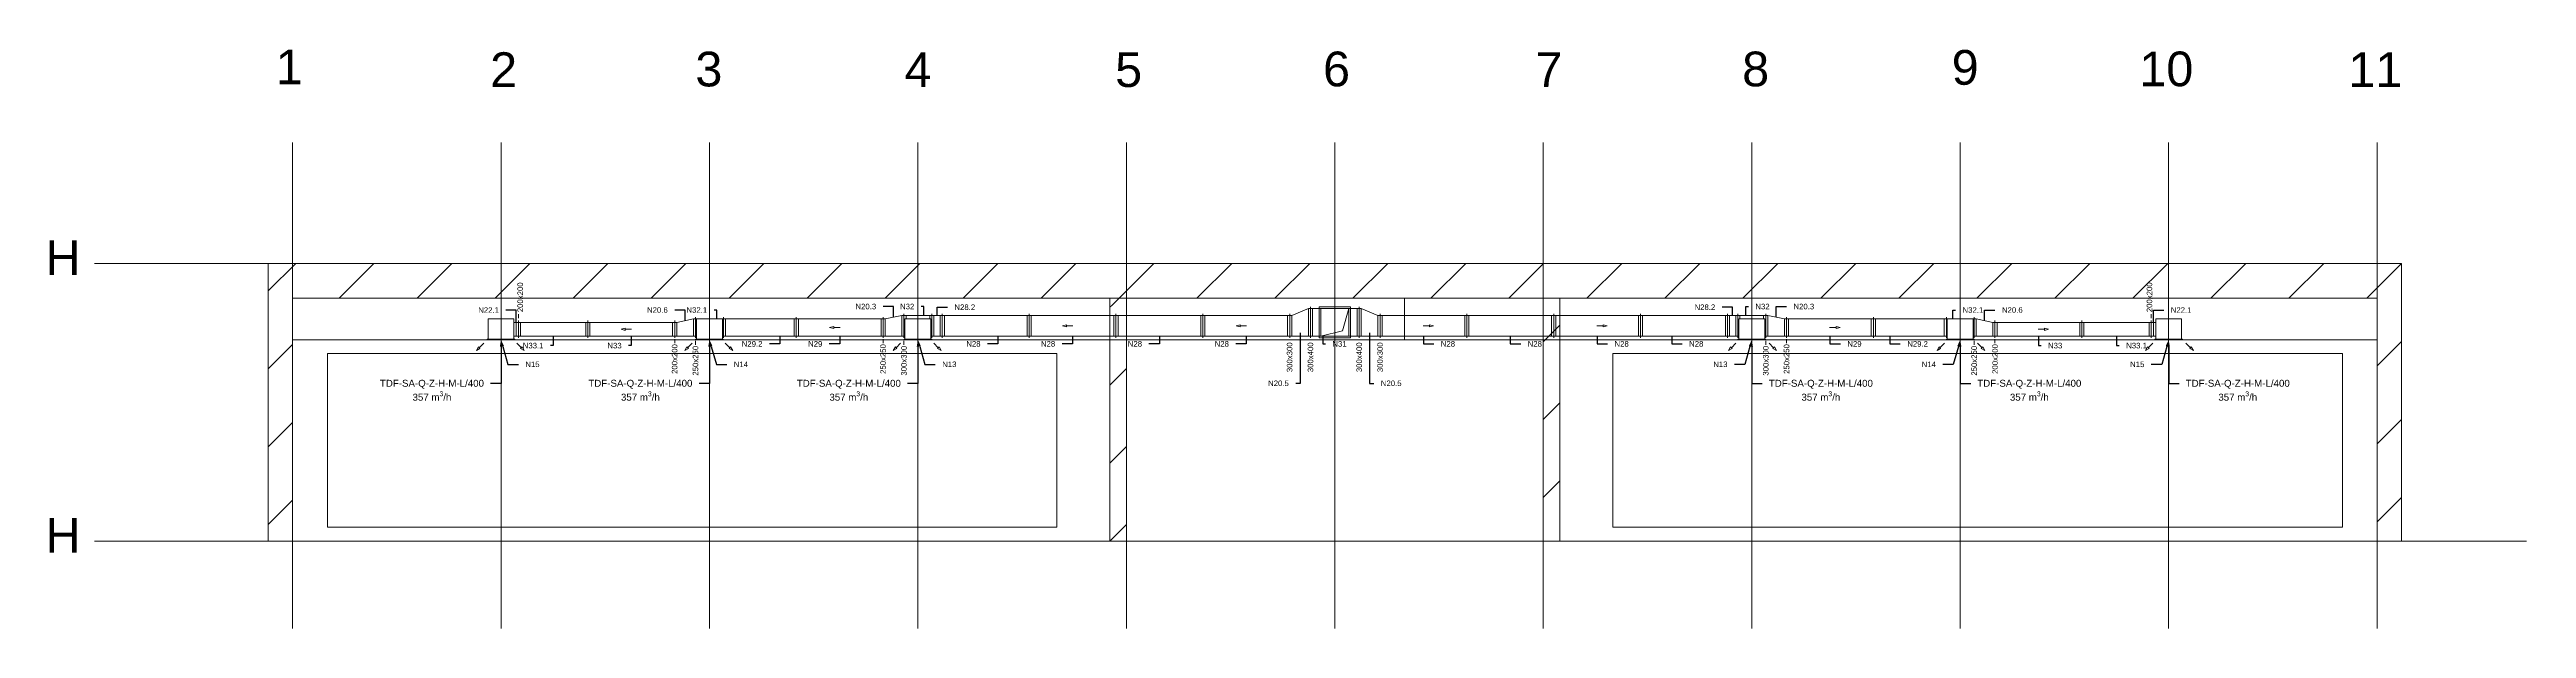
# Model space of a CAD drawing. Header units: millimetres. Extents: x 59762 to 60194, y -87842 to -87548.
# Drawn here: x 60062.18 to 60097.82, y -87686.3 to -87677.96 of the extents above; entities that cross this region are included whole.
import ezdxf
from ezdxf import colors
from ezdxf.entities.mleader import LeaderData, LeaderLine
from ezdxf.math import Vec2, Vec3

# ---------------------------------------------------------------- set-up
doc = ezdxf.new("R2010")
doc.units = ezdxf.units.MM
doc.linetypes.add('ACAD_ISO02W100', pattern=[15, 12, -3])
doc.linetypes.add('JIS_02_1.2', pattern=[2.5, 1.25, -1.25])
for name, color, linetype, lineweight in [('kanały', 7, 'Continuous', 20), ('nawi. strzałki', 150, 'Continuous', 20), ('Nawiew opis', 150, 'Continuous', 20), ('opisy', 7, 'Continuous', 13), ('wymiary', 7, 'Continuous', 13)]:
    doc.layers.add(name, color=color, linetype=linetype, lineweight=lineweight)
doc.layers.add('osie', color=7, linetype='JIS_02_1.2', lineweight=5, transparency=0.7)
doc.layers.add('podkład', color=7, linetype='Continuous', lineweight=13, transparency=0.7)
doc.styles.get("Standard").update_dxf_attribs({"font": 'arial.ttf', "height": 0.02})
doc.styles.add('styl1', font='arial.ttf', dxfattribs={"height": 0.08})
pattern_1 = [(45, (57057.739, -93655.8721), (-0.56126601, 0.56126601), [])]

# ---------------------------------------------------------------- blocks, each defined once
blk = doc.blocks.new('_None')

msp = doc.modelspace()

# ---------------------------------------------------------------- hatches: boundary and pattern name
at = {"layer": 'podkład'}
h = msp.add_hatch(dxfattribs=at)
h.set_pattern_fill('ANSI31', color=256, scale=0.25)
h.set_pattern_definition(pattern_1)
h.paths.add_polyline_path([(60065.673773, -87681.63965), (60065.673773, -87681.03965), (60065.323773, -87681.03965), (60065.323773, -87681.63965), (60065.323773, -87685.03965), (60065.673773, -87685.03965)])
h.paths.add_polyline_path([(60077.673773, -87681.63965), (60077.433773, -87681.63965), (60077.433773, -87685.03965), (60077.673773, -87685.03965)])
h.paths.add_polyline_path([(60083.913773, -87681.63965), (60083.673773, -87681.63965), (60083.673773, -87685.03965), (60083.913773, -87685.03965)])
h.paths.add_polyline_path([(60077.433773, -87681.03965), (60065.673773, -87681.03965), (60065.673773, -87681.53965), (60077.433773, -87681.53965)])
h.paths.add_polyline_path([(60077.673773, -87681.03965), (60077.433773, -87681.03965), (60077.433773, -87681.53965), (60077.673773, -87681.53965)])
h.paths.add_polyline_path([(60083.673773, -87681.03965), (60077.673773, -87681.03965), (60077.673773, -87681.53965), (60083.673773, -87681.53965)])
h.paths.add_polyline_path([(60095.673773, -87681.03965), (60083.913773, -87681.03965), (60083.913773, -87681.53965), (60095.673773, -87681.53965)])
h.paths.add_polyline_path([(60096.023773, -87681.63965), (60096.023773, -87681.03965), (60095.673773, -87681.03965), (60095.673773, -87681.63965), (60095.673773, -87685.03965), (60096.023773, -87685.03965)])
h = msp.add_hatch(dxfattribs=at)
h.set_pattern_fill('ANSI31', color=256, scale=0.25)
h.set_pattern_definition(pattern_1)
h.paths.add_polyline_path([(60077.433773, -87681.63965), (60077.673773, -87681.63965), (60077.673773, -87681.53965), (60077.433773, -87681.53965)])

# ---------------------------------------------------------------- linework, layer by layer
at = {"layer": 'kanały', "ltscale": 20}
for p, q in [((60080.293773, -87681.68965), (60080.053773, -87681.78965)), ((60080.293773, -87682.08965), (60080.293773, -87681.68965)), ((60080.293773, -87681.68965), (60080.323773, -87681.68965)), ((60080.323773, -87681.66465), (60080.323773, -87681.68965)), ((60080.323773, -87681.66465), (60080.323773, -87681.68965)), ((60080.323773, -87682.08965), (60080.323773, -87681.68965)), ((60080.323773, -87682.08965), (60080.323773, -87681.68965)), ((60080.353773, -87682.08965), (60080.353773, -87681.68965)), ((60080.473773, -87681.68965), (60080.873773, -87681.68965)), ((60080.873773, -87681.68965), (60080.473773, -87681.68965)), ((60080.993773, -87681.68965), (60080.993773, -87682.08965)), ((60081.023773, -87681.66465), (60081.023773, -87681.68965)), ((60081.023773, -87681.66465), (60081.023773, -87681.68965)), ((60081.023773, -87682.08965), (60081.023773, -87681.68965)), ((60081.023773, -87682.08965), (60081.023773, -87681.68965)), ((60081.053773, -87681.68965), (60081.023773, -87681.68965)), ((60081.053773, -87681.68965), (60081.293773, -87681.78965)), ((60081.053773, -87682.08965), (60081.053773, -87681.68965)), ((60071.472773, -87681.83965), (60071.472773, -87681.81465)), ((60071.472773, -87681.83965), (60071.472773, -87682.08965)), ((60071.872773, -87681.83965), (60071.872773, -87681.81465)), ((60071.872773, -87681.83965), (60071.872773, -87681.81465)), ((60072.922773, -87681.83965), (60071.872773, -87681.83965)), ((60071.872773, -87681.83965), (60071.872773, -87682.08965)), ((60071.872773, -87681.83965), (60071.872773, -87682.08965)), ((60071.902773, -87681.83965), (60071.902773, -87682.08965)), ((60072.892773, -87681.83965), (60072.892773, -87682.08965)), ((60072.922773, -87681.83965), (60072.922773, -87681.81465)), ((60072.922773, -87681.83965), (60072.922773, -87681.81465)), ((60074.172773, -87681.83965), (60072.922773, -87681.83965)), ((60072.922773, -87681.83965), (60072.922773, -87682.08965)), ((60072.922773, -87681.83965), (60072.922773, -87682.08965)), ((60072.952773, -87681.83965), (60072.952773, -87682.08965)), ((60074.142773, -87681.83965), (60074.142773, -87682.08965)), ((60074.172773, -87681.83965), (60074.172773, -87681.81465)), ((60074.172773, -87681.83965), (60074.172773, -87682.08965)), ((60074.472773, -87681.78965), (60074.472773, -87681.76465)), ((60074.872773, -87681.78965), (60074.472773, -87681.78965)), ((60074.472773, -87681.78965), (60074.472773, -87682.08965)), ((60074.502773, -87681.78965), (60074.502773, -87681.83665)), ((60074.842773, -87681.78965), (60074.842773, -87681.83665)), ((60074.872773, -87681.78965), (60074.872773, -87681.76465)), ((60074.872773, -87681.78965), (60074.872773, -87682.08965)), ((60075.023773, -87681.78965), (60075.023773, -87681.76465)), ((60076.273773, -87681.78965), (60075.023773, -87681.78965)), ((60075.023773, -87681.78965), (60075.023773, -87682.08965)), ((60075.053773, -87681.78965), (60075.053773, -87682.08965)), ((60076.243773, -87681.78965), (60076.243773, -87682.08965)), ((60076.273773, -87681.78965), (60076.273773, -87681.76465)), ((60076.273773, -87681.78965), (60076.273773, -87681.76465)), ((60077.523773, -87681.78965), (60076.273773, -87681.78965)), ((60076.273773, -87681.78965), (60076.273773, -87682.08965)), ((60076.273773, -87681.78965), (60076.273773, -87682.08965)), ((60076.303773, -87681.78965), (60076.303773, -87682.08965)), ((60077.493773, -87681.78965), (60077.493773, -87682.08965)), ((60077.523773, -87681.78965), (60077.523773, -87681.76465)), ((60077.523773, -87681.78965), (60077.523773, -87681.76465)), ((60078.773773, -87681.78965), (60077.523773, -87681.78965)), ((60077.523773, -87681.78965), (60077.523773, -87682.08965)), ((60077.523773, -87681.78965), (60077.523773, -87682.08965)), ((60077.553773, -87681.78965), (60077.553773, -87682.08965)), ((60078.743773, -87681.78965), (60078.743773, -87682.08965)), ((60078.773773, -87681.78965), (60078.773773, -87681.76465)), ((60078.773773, -87681.78965), (60078.773773, -87681.76465)), ((60080.023773, -87681.78965), (60078.773773, -87681.78965)), ((60078.773773, -87681.78965), (60078.773773, -87682.08965)), ((60078.773773, -87681.78965), (60078.773773, -87682.08965)), ((60078.803773, -87681.78965), (60078.803773, -87682.08965)), ((60079.993773, -87681.78965), (60079.993773, -87682.08965)), ((60080.023773, -87681.76465), (60080.023773, -87681.78965)), ((60080.023773, -87681.78965), (60080.023773, -87681.76465)), ((60080.023773, -87682.08965), (60080.023773, -87681.78965)), ((60080.053773, -87681.78965), (60080.023773, -87681.78965)), ((60080.023773, -87681.78965), (60080.023773, -87682.08965)), ((60080.053773, -87682.08965), (60080.053773, -87681.78965)), ((60081.293773, -87682.08965), (60081.293773, -87681.78965)), ((60081.293773, -87681.78965), (60081.323773, -87681.78965)), ((60081.323773, -87681.76465), (60081.323773, -87681.78965)), ((60081.323773, -87681.78965), (60081.323773, -87681.76465)), ((60081.323773, -87682.08965), (60081.323773, -87681.78965)), ((60081.323773, -87681.78965), (60082.573773, -87681.78965)), ((60081.323773, -87681.78965), (60081.323773, -87682.08965)), ((60081.353773, -87681.78965), (60081.353773, -87682.08965)), ((60082.543773, -87681.78965), (60082.543773, -87682.08965)), ((60082.573773, -87681.78965), (60082.573773, -87681.76465)), ((60082.573773, -87681.78965), (60082.573773, -87681.76465)), ((60082.573773, -87681.78965), (60082.573773, -87682.08965)), ((60082.573773, -87681.78965), (60083.823773, -87681.78965)), ((60082.573773, -87681.78965), (60082.573773, -87682.08965)), ((60082.603773, -87681.78965), (60082.603773, -87682.08965)), ((60083.793773, -87681.78965), (60083.793773, -87682.08965)), ((60083.823773, -87681.78965), (60083.823773, -87681.76465)), ((60083.823773, -87681.78965), (60083.823773, -87681.76465)), ((60083.823773, -87681.78965), (60083.823773, -87682.08965)), ((60083.823773, -87681.78965), (60085.073773, -87681.78965)), ((60083.823773, -87681.78965), (60083.823773, -87682.08965)), ((60083.853773, -87681.78965), (60083.853773, -87682.08965)), ((60085.043773, -87681.78965), (60085.043773, -87682.08965)), ((60085.073773, -87681.78965), (60085.073773, -87681.76465)), ((60085.073773, -87681.78965), (60085.073773, -87681.76465)), ((60085.073773, -87681.78965), (60085.073773, -87682.08965)), ((60085.073773, -87681.78965), (60086.323773, -87681.78965)), ((60085.073773, -87681.78965), (60085.073773, -87682.08965)), ((60085.103773, -87681.78965), (60085.103773, -87682.08965)), ((60086.293773, -87681.78965), (60086.293773, -87682.08965)), ((60086.323773, -87681.78965), (60086.323773, -87681.76465)), ((60086.323773, -87681.78965), (60086.323773, -87682.08965)), ((60086.474773, -87681.78965), (60086.474773, -87681.76465)), ((60086.474773, -87681.78965), (60086.874773, -87681.78965)), ((60086.474773, -87681.78965), (60086.474773, -87682.08965)), ((60086.504773, -87681.78965), (60086.504773, -87681.83665)), ((60086.844773, -87681.78965), (60086.844773, -87681.83665)), ((60086.874773, -87681.78965), (60086.874773, -87681.76465)), ((60086.874773, -87681.78965), (60086.874773, -87682.08965)), ((60087.174773, -87681.83965), (60087.174773, -87681.81465)), ((60087.174773, -87681.83965), (60088.424773, -87681.83965)), ((60087.174773, -87681.83965), (60087.174773, -87682.08965)), ((60087.204773, -87681.83965), (60087.204773, -87682.08965)), ((60088.394773, -87681.83965), (60088.394773, -87682.08965)), ((60088.424773, -87681.83965), (60088.424773, -87681.81465)), ((60088.424773, -87681.83965), (60088.424773, -87681.81465)), ((60088.424773, -87681.83965), (60088.424773, -87682.08965)), ((60088.424773, -87681.83965), (60089.474773, -87681.83965)), ((60088.424773, -87681.83965), (60088.424773, -87682.08965)), ((60088.454773, -87681.83965), (60088.454773, -87682.08965)), ((60089.444773, -87681.83965), (60089.444773, -87682.08965)), ((60089.474773, -87681.83965), (60089.474773, -87681.81465)), ((60089.474773, -87681.83965), (60089.474773, -87681.81465)), ((60089.474773, -87681.83965), (60089.474773, -87682.08965)), ((60089.474773, -87681.83965), (60089.474773, -87682.08965)), ((60089.874773, -87681.83965), (60089.874773, -87681.81465)), ((60089.874773, -87681.83965), (60089.874773, -87682.08965)), ((60071.486773, -87682.08965), (60071.472773, -87682.08965)), ((60071.472773, -87682.11465), (60071.472773, -87682.08965)), ((60071.872773, -87682.08965), (60071.858773, -87682.08965)), ((60071.872773, -87682.11465), (60071.872773, -87682.08965)), ((60072.922773, -87682.08965), (60071.872773, -87682.08965)), ((60071.872773, -87682.11465), (60071.872773, -87682.08965)), ((60072.922773, -87682.11465), (60072.922773, -87682.08965)), ((60074.172773, -87682.08965), (60072.922773, -87682.08965)), ((60072.922773, -87682.11465), (60072.922773, -87682.08965)), ((60074.172773, -87682.11465), (60074.172773, -87682.08965)), ((60074.486773, -87682.08965), (60074.472773, -87682.08965)), ((60074.472773, -87682.11465), (60074.472773, -87682.08965)), ((60074.872773, -87682.08965), (60074.858773, -87682.08965)), ((60074.872773, -87682.11465), (60074.872773, -87682.08965)), ((60075.023773, -87682.11465), (60075.023773, -87682.08965)), ((60076.273773, -87682.08965), (60075.023773, -87682.08965)), ((60076.273773, -87682.11465), (60076.273773, -87682.08965)), ((60077.523773, -87682.08965), (60076.273773, -87682.08965)), ((60076.273773, -87682.11465), (60076.273773, -87682.08965)), ((60077.523773, -87682.11465), (60077.523773, -87682.08965)), ((60078.773773, -87682.08965), (60077.523773, -87682.08965)), ((60077.523773, -87682.11465), (60077.523773, -87682.08965)), ((60078.773773, -87682.11465), (60078.773773, -87682.08965)), ((60080.023773, -87682.08965), (60078.773773, -87682.08965)), ((60078.773773, -87682.11465), (60078.773773, -87682.08965)), ((60080.023773, -87682.08965), (60080.023773, -87682.11465)), ((60080.053773, -87682.08965), (60080.023773, -87682.08965)), ((60080.023773, -87682.11465), (60080.023773, -87682.08965)), ((60080.293773, -87682.08965), (60080.053773, -87682.08965)), ((60080.293773, -87682.08965), (60080.323773, -87682.08965)), ((60080.323773, -87682.08965), (60080.323773, -87682.11465)), ((60080.323773, -87682.08965), (60080.323773, -87682.11465)), ((60080.473773, -87682.08965), (60080.875273, -87682.08965)), ((60081.023773, -87682.08965), (60081.023773, -87682.11465)), ((60081.023773, -87682.08965), (60081.023773, -87682.11465)), ((60081.053773, -87682.08965), (60081.023773, -87682.08965)), ((60081.053773, -87682.08965), (60081.293773, -87682.08965)), ((60081.293773, -87682.08965), (60081.323773, -87682.08965)), ((60081.323773, -87682.08965), (60081.323773, -87682.11465)), ((60081.323773, -87682.08965), (60082.573773, -87682.08965)), ((60081.323773, -87682.11465), (60081.323773, -87682.08965)), ((60082.573773, -87682.11465), (60082.573773, -87682.08965)), ((60082.573773, -87682.08965), (60083.823773, -87682.08965)), ((60082.573773, -87682.11465), (60082.573773, -87682.08965)), ((60083.823773, -87682.11465), (60083.823773, -87682.08965)), ((60083.823773, -87682.08965), (60085.073773, -87682.08965)), ((60083.823773, -87682.11465), (60083.823773, -87682.08965)), ((60085.073773, -87682.11465), (60085.073773, -87682.08965)), ((60085.073773, -87682.08965), (60086.323773, -87682.08965)), ((60085.073773, -87682.11465), (60085.073773, -87682.08965)), ((60086.323773, -87682.11465), (60086.323773, -87682.08965)), ((60086.474773, -87682.08965), (60086.488773, -87682.08965)), ((60086.474773, -87682.11465), (60086.474773, -87682.08965)), ((60086.860773, -87682.08965), (60086.874773, -87682.08965)), ((60086.874773, -87682.11465), (60086.874773, -87682.08965)), ((60087.174773, -87682.08965), (60088.424773, -87682.08965)), ((60087.174773, -87682.11465), (60087.174773, -87682.08965)), ((60088.424773, -87682.11465), (60088.424773, -87682.08965)), ((60088.424773, -87682.08965), (60089.474773, -87682.08965)), ((60088.424773, -87682.11465), (60088.424773, -87682.08965)), ((60089.474773, -87682.11465), (60089.474773, -87682.08965)), ((60089.474773, -87682.08965), (60089.488773, -87682.08965)), ((60089.474773, -87682.11465), (60089.474773, -87682.08965)), ((60089.860773, -87682.08965), (60089.874773, -87682.08965)), ((60089.874773, -87682.11465), (60089.874773, -87682.08965))]:
    msp.add_line(p, q, dxfattribs=at)
at = {"layer": 'kanały'}
for p, q in [((60080.353773, -87681.68965), (60080.323773, -87681.68965)), ((60080.353773, -87681.68965), (60080.993773, -87681.68965)), ((60080.448773, -87681.68965), (60080.448773, -87681.66465)), ((60080.448773, -87681.66465), (60080.898773, -87681.66465)), ((60080.783053, -87682.013844), (60080.873773, -87681.68965)), ((60080.898773, -87681.66465), (60080.898773, -87681.68965)), ((60080.993773, -87681.68965), (60081.023773, -87681.68965)), ((60068.858773, -87681.83665), (60068.486773, -87681.83665)), ((60068.486773, -87681.83665), (60068.486773, -87682.13165)), ((60068.858773, -87682.13165), (60068.858773, -87681.83665)), ((60068.892773, -87681.88965), (60068.858773, -87681.88965)), ((60071.472773, -87681.83965), (60071.486773, -87681.83965)), ((60071.858773, -87681.83665), (60071.486773, -87681.83665)), ((60071.486773, -87681.83665), (60071.486773, -87682.13165)), ((60071.858773, -87682.13165), (60071.858773, -87681.83665)), ((60071.872773, -87681.83965), (60071.858773, -87681.83965)), ((60074.858773, -87681.83665), (60074.486773, -87681.83665)), ((60074.486773, -87681.83665), (60074.486773, -87682.13165)), ((60074.858773, -87682.13165), (60074.858773, -87681.83665)), ((60080.473773, -87682.08965), (60080.783053, -87682.013844)), ((60086.488773, -87682.13165), (60086.488773, -87681.83665)), ((60086.488773, -87681.83665), (60086.860773, -87681.83665)), ((60086.860773, -87681.83665), (60086.860773, -87682.13165)), ((60089.474773, -87681.83965), (60089.488773, -87681.83965)), ((60089.488773, -87682.13165), (60089.488773, -87681.83665)), ((60089.488773, -87681.83665), (60089.860773, -87681.83665)), ((60089.860773, -87681.83665), (60089.860773, -87682.13165)), ((60089.874773, -87681.83965), (60089.860773, -87681.83965)), ((60092.454773, -87681.88965), (60092.488773, -87681.88965)), ((60092.488773, -87682.13165), (60092.488773, -87681.83665)), ((60092.488773, -87681.83665), (60092.860773, -87681.83665)), ((60092.860773, -87681.83665), (60092.860773, -87682.13165)), ((60068.473773, -87682.13965), (60068.473773, -87682.13165)), ((60068.473773, -87682.13165), (60068.871773, -87682.13165)), ((60068.871773, -87682.13965), (60068.473773, -87682.13965)), ((60068.486773, -87682.13165), (60068.858773, -87682.13165)), ((60068.892773, -87682.08965), (60068.858773, -87682.08965)), ((60068.871773, -87682.13165), (60068.871773, -87682.13965)), ((60071.473773, -87682.13965), (60071.473773, -87682.13165)), ((60071.473773, -87682.13165), (60071.871773, -87682.13165)), ((60071.871773, -87682.13965), (60071.473773, -87682.13965)), ((60071.486773, -87682.13165), (60071.858773, -87682.13165)), ((60071.871773, -87682.13165), (60071.871773, -87682.13965)), ((60074.473773, -87682.13965), (60074.473773, -87682.13165)), ((60074.473773, -87682.13165), (60074.871773, -87682.13165)), ((60074.871773, -87682.13965), (60074.473773, -87682.13965)), ((60074.486773, -87682.13165), (60074.858773, -87682.13165)), ((60074.871773, -87682.13165), (60074.871773, -87682.13965)), ((60080.353773, -87682.08965), (60080.323773, -87682.08965)), ((60080.353773, -87682.08965), (60080.993773, -87682.08965)), ((60080.448773, -87682.08965), (60080.448773, -87682.11465)), ((60080.898773, -87682.11465), (60080.448773, -87682.11465)), ((60080.473773, -87682.08965), (60080.875273, -87682.08965)), ((60080.898773, -87682.08965), (60080.898773, -87682.11465)), ((60080.993773, -87682.08965), (60081.023773, -87682.08965)), ((60086.873773, -87682.13165), (60086.475773, -87682.13165)), ((60086.475773, -87682.13165), (60086.475773, -87682.13965)), ((60086.475773, -87682.13965), (60086.873773, -87682.13965)), ((60086.860773, -87682.13165), (60086.488773, -87682.13165)), ((60086.873773, -87682.13965), (60086.873773, -87682.13165)), ((60089.873773, -87682.13165), (60089.475773, -87682.13165)), ((60089.475773, -87682.13165), (60089.475773, -87682.13965)), ((60089.475773, -87682.13965), (60089.873773, -87682.13965)), ((60089.860773, -87682.13165), (60089.488773, -87682.13165)), ((60089.873773, -87682.13965), (60089.873773, -87682.13165)), ((60092.454773, -87682.08965), (60092.488773, -87682.08965)), ((60092.873773, -87682.13165), (60092.475773, -87682.13165)), ((60092.475773, -87682.13165), (60092.475773, -87682.13965)), ((60092.475773, -87682.13965), (60092.873773, -87682.13965)), ((60092.860773, -87682.13165), (60092.488773, -87682.13165)), ((60092.873773, -87682.13965), (60092.873773, -87682.13165))]:
    msp.add_line(p, q, dxfattribs=at)
at = {"layer": 'kanały', "linetype": 'ACAD_ISO02W100', "ltscale": 0.09}
for p, q in [((60080.448773, -87681.68965), (60080.448773, -87682.08965)), ((60080.473773, -87681.68965), (60080.473773, -87682.08965)), ((60080.873773, -87681.68965), (60080.875273, -87682.08965)), ((60080.898773, -87681.68965), (60080.898773, -87682.08965))]:
    msp.add_line(p, q, dxfattribs=at)
at = {"layer": 'kanały', "color": 7, "ltscale": 20}
for p, q in [((60068.892773, -87682.08965), (60068.892773, -87681.88965)), ((60068.892773, -87681.88965), (60068.922773, -87681.88965)), ((60068.922773, -87681.88965), (60068.922773, -87681.86465)), ((60068.922773, -87681.88965), (60068.922773, -87681.86465)), ((60069.922773, -87681.88965), (60068.922773, -87681.88965)), ((60068.922773, -87681.88965), (60068.922773, -87682.08965)), ((60068.922773, -87681.88965), (60068.922773, -87682.08965)), ((60068.952773, -87681.88965), (60068.952773, -87682.08965)), ((60069.892773, -87681.88965), (60069.892773, -87682.08965)), ((60069.922773, -87681.88965), (60069.922773, -87681.86465)), ((60069.922773, -87681.88965), (60069.922773, -87681.86465)), ((60071.172773, -87681.88965), (60069.922773, -87681.88965)), ((60069.922773, -87681.88965), (60069.922773, -87682.08965)), ((60069.922773, -87681.88965), (60069.922773, -87682.08965)), ((60069.952773, -87681.88965), (60069.952773, -87682.08965)), ((60071.142773, -87681.88965), (60071.142773, -87682.08965)), ((60071.172773, -87681.88965), (60071.172773, -87681.86465)), ((60071.172773, -87681.88965), (60071.172773, -87681.86465)), ((60071.172773, -87681.88965), (60071.172773, -87682.08965)), ((60071.172773, -87681.88965), (60071.172773, -87682.08965)), ((60071.442773, -87681.83965), (60071.202773, -87681.88965)), ((60071.202773, -87681.88965), (60071.202773, -87682.08965)), ((60071.442773, -87682.08965), (60071.442773, -87681.83965)), ((60071.442773, -87681.83965), (60071.472773, -87681.83965)), ((60071.472773, -87681.81465), (60071.472773, -87681.83965)), ((60071.472773, -87682.08965), (60071.472773, -87681.83965)), ((60074.172773, -87681.83965), (60074.172773, -87681.81465)), ((60074.172773, -87681.83965), (60074.172773, -87682.08965)), ((60074.442773, -87681.78965), (60074.202773, -87681.83965)), ((60074.202773, -87681.83965), (60074.202773, -87682.08965)), ((60074.442773, -87682.08965), (60074.442773, -87681.78965)), ((60074.442773, -87681.78965), (60074.472773, -87681.78965)), ((60074.472773, -87681.76465), (60074.472773, -87681.78965)), ((60074.472773, -87682.08965), (60074.472773, -87681.78965)), ((60074.872773, -87681.78965), (60074.872773, -87681.76465)), ((60075.023773, -87681.78965), (60074.872773, -87681.78965)), ((60074.872773, -87681.78965), (60074.872773, -87682.08965)), ((60074.902773, -87681.78965), (60074.902773, -87682.08965)), ((60074.993773, -87681.78965), (60074.993773, -87682.08965)), ((60075.023773, -87681.78965), (60075.023773, -87681.76465)), ((60075.023773, -87681.78965), (60075.023773, -87682.08965)), ((60086.323773, -87681.78965), (60086.323773, -87681.76465)), ((60086.323773, -87681.78965), (60086.474773, -87681.78965)), ((60086.323773, -87681.78965), (60086.323773, -87682.08965)), ((60086.353773, -87681.78965), (60086.353773, -87682.08965)), ((60086.444773, -87681.78965), (60086.444773, -87682.08965)), ((60086.474773, -87681.78965), (60086.474773, -87681.76465)), ((60086.474773, -87681.78965), (60086.474773, -87682.08965)), ((60086.874773, -87681.76465), (60086.874773, -87681.78965)), ((60086.874773, -87682.08965), (60086.874773, -87681.78965)), ((60086.904773, -87681.78965), (60086.874773, -87681.78965)), ((60086.904773, -87682.08965), (60086.904773, -87681.78965)), ((60086.904773, -87681.78965), (60087.144773, -87681.83965)), ((60087.144773, -87681.83965), (60087.144773, -87682.08965)), ((60087.174773, -87681.83965), (60087.174773, -87681.81465)), ((60087.174773, -87681.83965), (60087.174773, -87682.08965)), ((60089.874773, -87681.81465), (60089.874773, -87681.83965)), ((60089.874773, -87682.08965), (60089.874773, -87681.83965)), ((60089.904773, -87681.83965), (60089.874773, -87681.83965)), ((60089.904773, -87682.08965), (60089.904773, -87681.83965)), ((60089.904773, -87681.83965), (60090.144773, -87681.88965)), ((60090.144773, -87681.88965), (60090.144773, -87682.08965)), ((60090.174773, -87681.88965), (60090.174773, -87681.86465)), ((60090.174773, -87681.88965), (60090.174773, -87681.86465)), ((60090.174773, -87681.88965), (60090.174773, -87682.08965)), ((60090.174773, -87681.88965), (60091.424773, -87681.88965)), ((60090.174773, -87681.88965), (60090.174773, -87682.08965)), ((60090.204773, -87681.88965), (60090.204773, -87682.08965)), ((60091.394773, -87681.88965), (60091.394773, -87682.08965)), ((60091.424773, -87681.88965), (60091.424773, -87681.86465)), ((60091.424773, -87681.88965), (60091.424773, -87681.86465)), ((60091.424773, -87681.88965), (60091.424773, -87682.08965)), ((60091.424773, -87681.88965), (60092.424773, -87681.88965)), ((60091.424773, -87681.88965), (60091.424773, -87682.08965)), ((60091.454773, -87681.88965), (60091.454773, -87682.08965)), ((60092.394773, -87681.88965), (60092.394773, -87682.08965)), ((60092.424773, -87681.88965), (60092.424773, -87681.86465)), ((60092.424773, -87681.88965), (60092.424773, -87681.86465)), ((60092.424773, -87681.88965), (60092.424773, -87682.08965)), ((60092.454773, -87681.88965), (60092.424773, -87681.88965)), ((60092.424773, -87681.88965), (60092.424773, -87682.08965)), ((60092.454773, -87682.08965), (60092.454773, -87681.88965)), ((60068.922773, -87682.08965), (60068.892773, -87682.08965)), ((60068.922773, -87682.11465), (60068.922773, -87682.08965)), ((60069.922773, -87682.08965), (60068.922773, -87682.08965)), ((60068.922773, -87682.11465), (60068.922773, -87682.08965)), ((60069.922773, -87682.11465), (60069.922773, -87682.08965)), ((60071.172773, -87682.08965), (60069.922773, -87682.08965)), ((60069.922773, -87682.11465), (60069.922773, -87682.08965)), ((60071.172773, -87682.11465), (60071.172773, -87682.08965)), ((60071.172773, -87682.11465), (60071.172773, -87682.08965)), ((60071.442773, -87682.08965), (60071.202773, -87682.08965)), ((60071.442773, -87682.08965), (60071.472773, -87682.08965)), ((60071.472773, -87682.08965), (60071.472773, -87682.11465)), ((60074.172773, -87682.11465), (60074.172773, -87682.08965)), ((60074.442773, -87682.08965), (60074.202773, -87682.08965)), ((60074.442773, -87682.08965), (60074.472773, -87682.08965)), ((60074.472773, -87682.08965), (60074.472773, -87682.11465)), ((60074.872773, -87682.11465), (60074.872773, -87682.08965)), ((60075.023773, -87682.08965), (60074.872773, -87682.08965)), ((60075.023773, -87682.11465), (60075.023773, -87682.08965)), ((60086.323773, -87682.08965), (60086.474773, -87682.08965)), ((60086.323773, -87682.11465), (60086.323773, -87682.08965)), ((60086.474773, -87682.11465), (60086.474773, -87682.08965)), ((60086.874773, -87682.08965), (60086.874773, -87682.11465)), ((60086.904773, -87682.08965), (60086.874773, -87682.08965)), ((60086.904773, -87682.08965), (60087.144773, -87682.08965)), ((60087.174773, -87682.11465), (60087.174773, -87682.08965)), ((60089.874773, -87682.08965), (60089.874773, -87682.11465)), ((60089.904773, -87682.08965), (60089.874773, -87682.08965)), ((60089.904773, -87682.08965), (60090.144773, -87682.08965)), ((60090.174773, -87682.11465), (60090.174773, -87682.08965)), ((60090.174773, -87682.08965), (60091.424773, -87682.08965)), ((60090.174773, -87682.11465), (60090.174773, -87682.08965)), ((60091.424773, -87682.11465), (60091.424773, -87682.08965)), ((60091.424773, -87682.08965), (60092.424773, -87682.08965)), ((60091.424773, -87682.11465), (60091.424773, -87682.08965)), ((60092.424773, -87682.11465), (60092.424773, -87682.08965)), ((60092.424773, -87682.08965), (60092.454773, -87682.08965)), ((60092.424773, -87682.11465), (60092.424773, -87682.08965))]:
    msp.add_line(p, q, dxfattribs=at)
at = {"layer": 'kanały', "color": 7}
for p, q in [((60071.202773, -87681.88965), (60071.172773, -87681.88965)), ((60074.202773, -87681.83965), (60074.172773, -87681.83965)), ((60087.144773, -87681.83965), (60087.174773, -87681.83965)), ((60090.144773, -87681.88965), (60090.174773, -87681.88965)), ((60071.202773, -87682.08965), (60071.172773, -87682.08965)), ((60074.202773, -87682.08965), (60074.172773, -87682.08965)), ((60087.144773, -87682.08965), (60087.174773, -87682.08965)), ((60090.144773, -87682.08965), (60090.174773, -87682.08965))]:
    msp.add_line(p, q, dxfattribs=at)
at = {"layer": 'nawi. strzałki', "color": 7, "ltscale": 20}
for p, q in [((60070.402773, -87681.98965), (60070.460728, -87681.97412)), ((60070.402773, -87681.98965), (60070.460728, -87682.005179)), ((60070.460728, -87681.97412), (60070.460728, -87682.005179)), ((60070.552773, -87681.98965), (60070.460728, -87681.98965)), ((60073.402773, -87681.96465), (60073.460728, -87681.94912)), ((60073.402773, -87681.96465), (60073.460728, -87681.980179)), ((60073.460728, -87681.94912), (60073.460728, -87681.980179)), ((60073.552773, -87681.96465), (60073.460728, -87681.96465)), ((60076.753773, -87681.93965), (60076.811728, -87681.92412)), ((60076.753773, -87681.93965), (60076.811728, -87681.955179)), ((60076.811728, -87681.92412), (60076.811728, -87681.955179)), ((60076.903773, -87681.93965), (60076.811728, -87681.93965)), ((60079.253773, -87681.93965), (60079.311728, -87681.92412)), ((60079.253773, -87681.93965), (60079.311728, -87681.955179)), ((60079.311728, -87681.92412), (60079.311728, -87681.955179)), ((60079.403773, -87681.93965), (60079.311728, -87681.93965)), ((60081.943773, -87681.93965), (60082.035817, -87681.93965)), ((60082.093773, -87681.93965), (60082.035817, -87681.92412)), ((60082.035817, -87681.92412), (60082.035817, -87681.955179)), ((60082.093773, -87681.93965), (60082.035817, -87681.955179)), ((60084.443773, -87681.93965), (60084.535817, -87681.93965)), ((60084.593773, -87681.93965), (60084.535817, -87681.92412)), ((60084.535817, -87681.92412), (60084.535817, -87681.955179)), ((60084.593773, -87681.93965), (60084.535817, -87681.955179)), ((60087.794773, -87681.96465), (60087.886817, -87681.96465)), ((60087.944773, -87681.96465), (60087.886817, -87681.94912)), ((60087.886817, -87681.94912), (60087.886817, -87681.980179)), ((60087.944773, -87681.96465), (60087.886817, -87681.980179)), ((60090.794773, -87681.98965), (60090.886817, -87681.98965)), ((60090.944773, -87681.98965), (60090.886817, -87681.97412)), ((60090.886817, -87681.97412), (60090.886817, -87682.005179)), ((60090.944773, -87681.98965), (60090.886817, -87682.005179)), ((60068.318209, -87682.295213), (60068.348209, -87682.243251)), ((60068.318209, -87682.295213), (60068.370171, -87682.265213)), ((60068.348209, -87682.243251), (60068.370171, -87682.265213)), ((60068.424275, -87682.189147), (60068.35919, -87682.254232)), ((60068.90127, -87682.189147), (60068.966356, -87682.254232)), ((60068.955375, -87682.265213), (60068.977336, -87682.243251)), ((60069.007336, -87682.295213), (60068.955375, -87682.265213)), ((60069.007336, -87682.295213), (60068.977336, -87682.243251)), ((60071.318209, -87682.295213), (60071.348209, -87682.243251)), ((60071.318209, -87682.295213), (60071.370171, -87682.265213)), ((60071.348209, -87682.243251), (60071.370171, -87682.265213)), ((60071.424275, -87682.189147), (60071.35919, -87682.254232)), ((60071.90127, -87682.189147), (60071.966356, -87682.254232)), ((60071.955375, -87682.265213), (60071.977336, -87682.243251)), ((60072.007336, -87682.295213), (60071.955375, -87682.265213)), ((60072.007336, -87682.295213), (60071.977336, -87682.243251)), ((60074.318209, -87682.295213), (60074.348209, -87682.243251)), ((60074.318209, -87682.295213), (60074.370171, -87682.265213)), ((60074.348209, -87682.243251), (60074.370171, -87682.265213)), ((60074.424275, -87682.189147), (60074.35919, -87682.254232)), ((60074.90127, -87682.189147), (60074.966356, -87682.254232)), ((60074.955375, -87682.265213), (60074.977336, -87682.243251)), ((60075.007336, -87682.295213), (60074.955375, -87682.265213)), ((60075.007336, -87682.295213), (60074.977336, -87682.243251)), ((60086.340209, -87682.295213), (60086.370209, -87682.243251)), ((60086.340209, -87682.295213), (60086.392171, -87682.265213)), ((60086.392171, -87682.265213), (60086.370209, -87682.243251)), ((60086.446275, -87682.189147), (60086.38119, -87682.254232)), ((60086.92327, -87682.189147), (60086.988356, -87682.254232)), ((60086.999336, -87682.243251), (60086.977375, -87682.265213)), ((60087.029336, -87682.295213), (60086.977375, -87682.265213)), ((60087.029336, -87682.295213), (60086.999336, -87682.243251)), ((60089.340209, -87682.295213), (60089.370209, -87682.243251)), ((60089.340209, -87682.295213), (60089.392171, -87682.265213)), ((60089.392171, -87682.265213), (60089.370209, -87682.243251)), ((60089.446275, -87682.189147), (60089.38119, -87682.254232)), ((60089.92327, -87682.189147), (60089.988356, -87682.254232)), ((60089.999336, -87682.243251), (60089.977375, -87682.265213)), ((60090.029336, -87682.295213), (60089.977375, -87682.265213)), ((60090.029336, -87682.295213), (60089.999336, -87682.243251)), ((60092.340209, -87682.295213), (60092.370209, -87682.243251)), ((60092.340209, -87682.295213), (60092.392171, -87682.265213)), ((60092.392171, -87682.265213), (60092.370209, -87682.243251)), ((60092.446275, -87682.189147), (60092.38119, -87682.254232)), ((60092.92327, -87682.189147), (60092.988356, -87682.254232)), ((60092.999336, -87682.243251), (60092.977375, -87682.265213)), ((60093.029336, -87682.295213), (60092.977375, -87682.265213)), ((60093.029336, -87682.295213), (60092.999336, -87682.243251))]:
    msp.add_line(p, q, dxfattribs=at)
at = {"layer": 'osie', "linetype": 'Continuous'}
for p, q in [((60065.673773, -87686.29965), (60065.673773, -87679.29965)), ((60068.673773, -87686.29965), (60068.673773, -87679.29965)), ((60071.673773, -87686.29965), (60071.673773, -87679.29965)), ((60074.673773, -87686.29965), (60074.673773, -87679.29965)), ((60077.673773, -87686.29965), (60077.673773, -87679.29965)), ((60080.673773, -87686.29965), (60080.673773, -87679.29965)), ((60083.673773, -87686.29965), (60083.673773, -87679.29965)), ((60086.673773, -87686.29965), (60086.673773, -87679.29965)), ((60089.673773, -87686.29965), (60089.673773, -87679.29965)), ((60092.673773, -87686.29965), (60092.673773, -87679.29965)), ((60095.673773, -87686.29965), (60095.673773, -87679.29965)), ((60062.823773, -87681.03965), (60096.023773, -87681.03965)), ((60062.823773, -87685.03965), (60097.823773, -87685.03965))]:
    msp.add_line(p, q, dxfattribs=at)
at = {"layer": 'podkład'}
for p, q in [((60065.323773, -87681.63965), (60065.323773, -87681.03965)), ((60065.323773, -87681.03965), (60065.673773, -87681.03965)), ((60065.673773, -87681.03965), (60095.673773, -87681.03965)), ((60095.673773, -87681.03965), (60096.023773, -87681.03965)), ((60096.023773, -87681.63965), (60096.023773, -87681.03965)), ((60065.323773, -87685.03965), (60065.323773, -87681.63965)), ((60065.673773, -87681.63965), (60065.673773, -87681.53965)), ((60065.673773, -87681.53965), (60095.673773, -87681.53965)), ((60065.673773, -87681.63965), (60065.673773, -87681.53965)), ((60065.673773, -87685.03965), (60065.673773, -87681.63965)), ((60077.433773, -87681.63965), (60077.433773, -87681.53965)), ((60077.433773, -87681.63965), (60077.433773, -87681.53965)), ((60077.433773, -87685.03965), (60077.433773, -87681.63965)), ((60077.673773, -87681.63965), (60077.673773, -87681.53965)), ((60077.673773, -87681.63965), (60077.673773, -87681.53965)), ((60077.673773, -87685.03965), (60077.673773, -87681.63965)), ((60083.673773, -87681.63965), (60083.673773, -87681.53965)), ((60083.673773, -87685.03965), (60083.673773, -87681.63965)), ((60083.913773, -87681.63965), (60083.913773, -87681.53965)), ((60083.913773, -87685.03965), (60083.913773, -87681.63965)), ((60095.673773, -87681.63965), (60095.673773, -87681.53965)), ((60095.673773, -87685.03965), (60095.673773, -87681.63965)), ((60096.023773, -87685.03965), (60096.023773, -87681.63965)), ((60065.673773, -87682.13965), (60095.673773, -87682.13965)), ((60074.442773, -87682.08965), (60074.139944, -87682.08965)), ((60086.904773, -87682.08965), (60087.207601, -87682.08965)), ((60065.323773, -87685.03965), (60065.673773, -87685.03965)), ((60065.673773, -87685.03965), (60095.673773, -87685.03965)), ((60095.673773, -87685.03965), (60096.023773, -87685.03965))]:
    msp.add_line(p, q, dxfattribs=at)
at = {"layer": 'podkład', "ltscale": 20}
msp.add_line((60081.673773, -87682.13965), (60081.673773, -87681.53965), dxfattribs=at)
at = {"layer": 'podkład'}
for points in [[(60066.173773, -87682.33965), (60076.673773, -87682.33965), (60076.673773, -87684.83965), (60066.173773, -87684.83965)], [(60095.173773, -87682.33965), (60084.673773, -87682.33965), (60084.673773, -87684.83965), (60095.173773, -87684.83965)]]:
    msp.add_lwpolyline(points, close=True, dxfattribs=at)
at = {"layer": 'wymiary', "color": 7}
for p, q in [((60068.922773, -87681.830621), (60068.922773, -87681.770265)), ((60092.424773, -87681.830621), (60092.424773, -87681.770265)), ((60071.172773, -87682.190677), (60071.172773, -87682.130321)), ((60071.472773, -87682.215677), (60071.472773, -87682.155321)), ((60074.172773, -87682.190677), (60074.172773, -87682.130321)), ((60074.472773, -87682.215677), (60074.472773, -87682.155321)), ((60086.874773, -87682.215677), (60086.874773, -87682.155321)), ((60087.174773, -87682.190677), (60087.174773, -87682.130321)), ((60089.874773, -87682.215677), (60089.874773, -87682.155321)), ((60090.174773, -87682.190677), (60090.174773, -87682.130321))]:
    msp.add_line(p, q, dxfattribs=at)

# ---------------------------------------------------------------- texts
at = {"layer": 'opisy', "char_height": 0.5, "attachment_point": 1}
for s, insert in [('1 ', (60065.432026, -87677.959089)), ('2 ', (60068.51669, -87677.999296)), ('3 ', (60071.470169, -87677.990596)), ('4 ', (60074.480912, -87677.999296)), ('5 ', (60077.511593, -87677.999296)), ('6 ', (60080.503902, -87677.989289)), ('7 ', (60083.559511, -87677.999296)), ('8 ', (60086.535922, -87677.989289)), ('9 ', (60089.551757, -87677.966296)), ('10 ', (60092.25221, -87677.98824)), ('11 ', (60095.261234, -87677.998364)), ('H ', (60062.117852, -87680.708728)), ('H ', (60062.117852, -87684.708728))]:
    msp.add_mtext_dynamic_manual_height_columns(s, width=0.9375, gutter_width=4.6875, heights=[0], dxfattribs=dict(at, insert=insert))
at = {"layer": 'wymiary', "color": 7, "ltscale": 20, "char_height": 0.08, "rotation": 90, "style": 'styl1'}
for s, insert, attachment_point in [('200x200', (60068.990072, -87681.743006), 7), ('200x200', (60092.357473, -87681.743006), 1), ('200x200', (60071.212486, -87682.631879), 7), ('250x250', (60071.512486, -87682.656879), 7), ('250x250', (60074.212486, -87682.631879), 7), ('300x300', (60074.512486, -87682.656879), 7), ('300x300', (60086.83506, -87682.656879), 1), ('250x250', (60087.13506, -87682.631879), 1), ('250x250', (60089.83506, -87682.656879), 1), ('200x200', (60090.13506, -87682.631879), 1)]:
    msp.add_mtext_dynamic_manual_height_columns(s, width=0.44264358, gutter_width=1, heights=[0], dxfattribs=dict(at, insert=insert, attachment_point=attachment_point))
at = {"layer": 'wymiary', "ltscale": 20, "char_height": 0.08, "rotation": 90, "style": 'styl1'}
for s, insert, attachment_point in [('300x300', (60080.063486, -87682.606879), 7), ('300x400', (60080.363486, -87682.606879), 7), ('300x400', (60080.98406, -87682.606879), 1), ('300x300', (60081.28406, -87682.606879), 1)]:
    msp.add_mtext_dynamic_manual_height_columns(s, width=0.44264358, gutter_width=1, heights=[0], dxfattribs=dict(at, insert=insert, attachment_point=attachment_point))

# ---------------------------------------------------------------- leaders
at = {"layer": 'Nawiew opis', "color": 7, "ltscale": 20}
ml = msp.add_multileader_mtext('Standard', dxfattribs=at)
ml.set_content('\\A1;TDF-SA-Q-Z-H-M-L/400\\P357 m{\\H0.7x;\\S3^ ;}/h', color=7, style='styl1')
ml.set_leader_properties()
ml.build(insert=Vec2(0, 0))
ml.multileader.update_dxf_attribs({"dogleg_length": 0.3, "arrow_head_size": 0.1})
ctx = ml.context
ctx.base_point, ctx.char_height, ctx.arrow_head_size, ctx.landing_gap_size, ctx.plane_origin = Vec3(60066.834847, -87682.768038), 0.1, 0.1, 0.1, Vec3(60068.612773, -87681.90165)
ctx.text_align_type = 1
notes = []
notes.append((ctx, [(0, (1, 1, 0), (60068.672773, -87682.768038), (-1, 0), 0.15, [(0, [(60068.672773, -87682.13965)], 0, [])])]))
ctx.mtext.insert, ctx.mtext.alignment, ctx.mtext.flow_direction = Vec3(60067.67881, -87682.717151), 2, 5
ml = msp.add_multileader_mtext('Standard', dxfattribs=at)
ml.set_content('\\A1;TDF-SA-Q-Z-H-M-L/400\\P357 m{\\H0.7x;\\S3^ ;}/h', color=7, style='styl1')
ml.set_leader_properties()
ml.build(insert=Vec2(0, 0))
ml.multileader.update_dxf_attribs({"dogleg_length": 0.3, "arrow_head_size": 0.1})
ctx = ml.context
ctx.base_point, ctx.char_height, ctx.arrow_head_size, ctx.landing_gap_size, ctx.plane_origin = Vec3(60069.834847, -87682.768038), 0.1, 0.1, 0.1, Vec3(60071.612773, -87681.90165)
ctx.text_align_type = 1
notes.append((ctx, [(0, (1, 1, 0), (60071.672773, -87682.768038), (-1, 0), 0.15, [(0, [(60071.672773, -87682.13965)], 0, [])])]))
ctx.mtext.insert, ctx.mtext.alignment, ctx.mtext.flow_direction = Vec3(60070.67881, -87682.717151), 2, 5
ml = msp.add_multileader_mtext('Standard', dxfattribs=at)
ml.set_content('\\A1;TDF-SA-Q-Z-H-M-L/400\\P357 m{\\H0.7x;\\S3^ ;}/h', color=7, style='styl1')
ml.set_leader_properties()
ml.build(insert=Vec2(0, 0))
ml.multileader.update_dxf_attribs({"dogleg_length": 0.3, "arrow_head_size": 0.1})
ctx = ml.context
ctx.base_point, ctx.char_height, ctx.arrow_head_size, ctx.landing_gap_size, ctx.plane_origin = Vec3(60072.834847, -87682.768038), 0.1, 0.1, 0.1, Vec3(60074.612773, -87681.90165)
ctx.text_align_type = 1
notes.append((ctx, [(0, (1, 1, 0), (60074.672773, -87682.768038), (-1, 0), 0.15, [(0, [(60074.672773, -87682.13965)], 0, [])])]))
ctx.mtext.insert, ctx.mtext.alignment, ctx.mtext.flow_direction = Vec3(60073.67881, -87682.717151), 2, 5
ml = msp.add_multileader_mtext('Standard', dxfattribs=at)
ml.set_content('\\A1;TDF-SA-Q-Z-H-M-L/400\\P357 m{\\H0.7x;\\S3^ ;}/h', color=7, style='styl1')
ml.set_leader_properties()
ml.build(insert=Vec2(0, 0))
ml.multileader.update_dxf_attribs({"dogleg_length": 0.3, "arrow_head_size": 0.1})
ctx = ml.context
ctx.base_point, ctx.char_height, ctx.arrow_head_size, ctx.landing_gap_size, ctx.plane_origin = Vec3(60086.824773, -87682.768038), 0.1, 0.1, 0.1, Vec3(60086.734773, -87681.90165)
ctx.text_align_type = 1
notes.append((ctx, [(0, (1, 1, 0), (60086.674773, -87682.768038), (1, 0), 0.15, [(0, [(60086.674773, -87682.13965)], 0, [])])]))
ctx.mtext.insert, ctx.mtext.alignment, ctx.mtext.flow_direction = Vec3(60087.668736, -87682.717151), 2, 5
ml = msp.add_multileader_mtext('Standard', dxfattribs=at)
ml.set_content('\\A1;TDF-SA-Q-Z-H-M-L/400\\P357 m{\\H0.7x;\\S3^ ;}/h', color=7, style='styl1')
ml.set_leader_properties()
ml.build(insert=Vec2(0, 0))
ml.multileader.update_dxf_attribs({"dogleg_length": 0.3, "arrow_head_size": 0.1})
ctx = ml.context
ctx.base_point, ctx.char_height, ctx.arrow_head_size, ctx.landing_gap_size, ctx.plane_origin = Vec3(60089.824773, -87682.768038), 0.1, 0.1, 0.1, Vec3(60089.734773, -87681.90165)
ctx.text_align_type = 1
notes.append((ctx, [(0, (1, 1, 0), (60089.674773, -87682.768038), (1, 0), 0.15, [(0, [(60089.674773, -87682.13965)], 0, [])])]))
ctx.mtext.insert, ctx.mtext.alignment, ctx.mtext.flow_direction = Vec3(60090.668736, -87682.717151), 2, 5
ml = msp.add_multileader_mtext('Standard', dxfattribs=at)
ml.set_content('\\A1;TDF-SA-Q-Z-H-M-L/400\\P357 m{\\H0.7x;\\S3^ ;}/h', color=7, style='styl1')
ml.set_leader_properties()
ml.build(insert=Vec2(0, 0))
ml.multileader.update_dxf_attribs({"dogleg_length": 0.3, "arrow_head_size": 0.1})
ctx = ml.context
ctx.base_point, ctx.char_height, ctx.arrow_head_size, ctx.landing_gap_size, ctx.plane_origin = Vec3(60092.824773, -87682.768038), 0.1, 0.1, 0.1, Vec3(60092.734773, -87681.90165)
ctx.text_align_type = 1
notes.append((ctx, [(0, (1, 1, 0), (60092.674773, -87682.768038), (1, 0), 0.15, [(0, [(60092.674773, -87682.13965)], 0, [])])]))
ctx.mtext.insert, ctx.mtext.alignment, ctx.mtext.flow_direction = Vec3(60093.668736, -87682.717151), 2, 5
at = {"layer": 'wymiary'}
ml = msp.add_multileader_mtext('Standard', dxfattribs=at)
ml.set_content('N22.1', color=256, style='styl1')
ml.set_leader_properties()
ml.set_arrow_properties(name='NONE')
ml.build(insert=Vec2(0, 0))
ml.multileader.update_dxf_attribs({"dogleg_length": 0.15, "arrow_head_size": 0.1})
ctx = ml.context
ctx.base_point, ctx.char_height, ctx.arrow_head_size, ctx.landing_gap_size, ctx.plane_origin = Vec3(60068.273578, -87681.712239), 0.08, 0.1, 0.1, Vec3(60068.770921, -87682.55614)
ctx.text_align_type = 2
notes.append((ctx, [(1, (1, 1, 0), (60068.892773, -87681.712239), (-1, 0), 0.15, [(0, [(60068.892773, -87681.88965)], 0, [])])]))
ctx.mtext.insert, ctx.mtext.width, ctx.mtext.alignment, ctx.mtext.flow_direction = Vec3(60068.642773, -87681.672239), 0.51353508, 3, 5
ml = msp.add_multileader_mtext('Standard', dxfattribs=at)
ml.set_content('N20.6', color=256, style='styl1')
ml.set_leader_properties()
ml.set_arrow_properties(name='NONE')
ml.build(insert=Vec2(0, 0))
ml.multileader.update_dxf_attribs({"dogleg_length": 0.15, "arrow_head_size": 0.1})
ctx = ml.context
ctx.base_point, ctx.char_height, ctx.arrow_head_size, ctx.landing_gap_size, ctx.plane_origin = Vec3(60070.688189, -87681.712239), 0.08, 0.1, 0.1, Vec3(60071.427195, -87682.424915)
ctx.text_align_type = 2
notes.append((ctx, [(1, (1, 1, 0), (60071.322773, -87681.712239), (-1, 0), 0.15, [(0, [(60071.322773, -87681.86465)], 0, [])])]))
ctx.mtext.insert, ctx.mtext.width, ctx.mtext.alignment, ctx.mtext.flow_direction = Vec3(60071.072773, -87681.671556), 0.51353508, 3, 5
ml = msp.add_multileader_mtext('Standard', dxfattribs=at)
ml.set_content('N32.1', color=256, style='styl1')
ml.set_leader_properties()
ml.set_arrow_properties(name='NONE')
ml.build(insert=Vec2(0, 0))
ml.multileader.update_dxf_attribs({"dogleg_length": 0.15, "arrow_head_size": 0.1})
ctx = ml.context
ctx.base_point, ctx.char_height, ctx.arrow_head_size, ctx.landing_gap_size, ctx.plane_origin = Vec3(60071.270939, -87681.712239), 0.08, 0.1, 0.1, Vec3(60072.030059, -87682.412415)
ctx.text_align_type = 2
notes.append((ctx, [(1, (1, 1, 0), (60071.778359, -87681.712239), (-1, 0), 0.038225, [(0, [(60071.778359, -87681.83965)], 0, [])])]))
ctx.mtext.insert, ctx.mtext.width, ctx.mtext.alignment, ctx.mtext.flow_direction = Vec3(60071.640134, -87681.671529), 0.51353508, 3, 5
ml = msp.add_multileader_mtext('Standard', dxfattribs=at)
ml.set_content('N20.3', color=256, style='styl1')
ml.set_leader_properties()
ml.set_arrow_properties(name='NONE')
ml.build(insert=Vec2(0, 0))
ml.multileader.update_dxf_attribs({"dogleg_length": 0.15, "arrow_head_size": 0.1})
ctx = ml.context
ctx.base_point, ctx.char_height, ctx.arrow_head_size, ctx.landing_gap_size, ctx.plane_origin = Vec3(60073.688134, -87681.662239), 0.08, 0.1, 0.1, Vec3(60074.427195, -87682.374915)
ctx.text_align_type = 2
notes.append((ctx, [(1, (1, 1, 0), (60074.322773, -87681.662239), (-1, 0), 0.15, [(0, [(60074.322773, -87681.81465)], 0, [])])]))
ctx.mtext.insert, ctx.mtext.width, ctx.mtext.alignment, ctx.mtext.flow_direction = Vec3(60074.072773, -87681.621529), 0.51353508, 3, 5
ml = msp.add_multileader_mtext('Standard', dxfattribs=at)
ml.set_content('N32', color=256, style='styl1')
ml.set_leader_properties()
ml.set_arrow_properties(name='NONE')
ml.build(insert=Vec2(0, 0))
ml.multileader.update_dxf_attribs({"dogleg_length": 0.15, "arrow_head_size": 0.1})
ctx = ml.context
ctx.base_point, ctx.char_height, ctx.arrow_head_size, ctx.landing_gap_size, ctx.plane_origin = Vec3(60074.330397, -87681.662239), 0.08, 0.1, 0.1, Vec3(60075.010936, -87682.362415)
ctx.text_align_type = 2
notes.append((ctx, [(1, (1, 1, 0), (60074.759236, -87681.662239), (-1, 0), 0.038225, [(0, [(60074.759236, -87681.78965)], 0, [])])]))
ctx.mtext.insert, ctx.mtext.width, ctx.mtext.alignment, ctx.mtext.flow_direction = Vec3(60074.621011, -87681.621529), 0.51353508, 3, 5
ml = msp.add_multileader_mtext('Standard', dxfattribs=at)
ml.set_content('N28.2', color=256, style='styl1')
ml.set_leader_properties()
ml.set_arrow_properties(name='NONE')
ml.build(insert=Vec2(0, 0))
ml.multileader.update_dxf_attribs({"dogleg_length": 0.15, "arrow_head_size": 0.1})
ctx = ml.context
ctx.base_point, ctx.char_height, ctx.arrow_head_size, ctx.landing_gap_size, ctx.plane_origin = Vec3(60075.098773, -87681.671993), 0.08, 0.1, 0.1, Vec3(60075.053195, -87682.362415)
notes.append((ctx, [(0, (1, 1, 0), (60074.948773, -87681.671993), (1, 0), 0.15, [(0, [(60074.948773, -87681.78965)], 0, [])])]))
ctx.mtext.insert, ctx.mtext.width, ctx.mtext.flow_direction = Vec3(60075.198773, -87681.631311), 0.51353508, 5
ml = msp.add_multileader_mtext('Standard', dxfattribs=at)
ml.set_content('N28.2', color=256, style='styl1')
ml.set_leader_properties()
ml.set_arrow_properties(name='NONE')
ml.build(insert=Vec2(0, 0))
ml.multileader.update_dxf_attribs({"dogleg_length": 0.15, "arrow_head_size": 0.1})
ctx = ml.context
ctx.base_point, ctx.char_height, ctx.arrow_head_size, ctx.landing_gap_size, ctx.plane_origin = Vec3(60085.764953, -87681.671993), 0.08, 0.1, 0.1, Vec3(60086.29435, -87682.362415)
ctx.text_align_type = 2
notes.append((ctx, [(0, (1, 1, 0), (60086.398773, -87681.671993), (-1, 0), 0.15, [(0, [(60086.398773, -87681.78965)], 0, [])])]))
ctx.mtext.insert, ctx.mtext.width, ctx.mtext.alignment, ctx.mtext.flow_direction = Vec3(60086.148773, -87681.631311), 0.51353508, 3, 5
ml = msp.add_multileader_mtext('Standard', dxfattribs=at)
ml.set_content('N32', color=256, style='styl1')
ml.set_leader_properties()
ml.set_arrow_properties(name='NONE')
ml.build(insert=Vec2(0, 0))
ml.multileader.update_dxf_attribs({"dogleg_length": 0.15, "arrow_head_size": 0.1})
ctx = ml.context
ctx.base_point, ctx.char_height, ctx.arrow_head_size, ctx.landing_gap_size, ctx.plane_origin = Vec3(60086.626535, -87681.662239), 0.08, 0.1, 0.1, Vec3(60086.33661, -87682.362415)
notes.append((ctx, [(1, (1, 1, 0), (60086.58831, -87681.662239), (1, 0), 0.038225, [(0, [(60086.58831, -87681.78965)], 0, [])])]))
ctx.mtext.insert, ctx.mtext.width, ctx.mtext.flow_direction = Vec3(60086.726535, -87681.621529), 0.51353508, 5
ml = msp.add_multileader_mtext('Standard', dxfattribs=at)
ml.set_content('N20.3', color=256, style='styl1')
ml.set_leader_properties()
ml.set_arrow_properties(name='NONE')
ml.build(insert=Vec2(0, 0))
ml.multileader.update_dxf_attribs({"dogleg_length": 0.15, "arrow_head_size": 0.1})
ctx = ml.context
ctx.base_point, ctx.char_height, ctx.arrow_head_size, ctx.landing_gap_size, ctx.plane_origin = Vec3(60087.174773, -87681.662239), 0.08, 0.1, 0.1, Vec3(60086.92035, -87682.374915)
notes.append((ctx, [(1, (1, 1, 0), (60087.024773, -87681.662239), (1, 0), 0.15, [(0, [(60087.024773, -87681.81465)], 0, [])])]))
ctx.mtext.insert, ctx.mtext.width, ctx.mtext.flow_direction = Vec3(60087.274773, -87681.621529), 0.51353508, 5
ml = msp.add_multileader_mtext('Standard', dxfattribs=at)
ml.set_content('N32.1', color=256, style='styl1')
ml.set_leader_properties()
ml.set_arrow_properties(name='NONE')
ml.build(insert=Vec2(0, 0))
ml.multileader.update_dxf_attribs({"dogleg_length": 0.15, "arrow_head_size": 0.1})
ctx = ml.context
ctx.base_point, ctx.char_height, ctx.arrow_head_size, ctx.landing_gap_size, ctx.plane_origin = Vec3(60089.607412, -87681.712239), 0.08, 0.1, 0.1, Vec3(60089.317487, -87682.412415)
notes.append((ctx, [(1, (1, 1, 0), (60089.569187, -87681.712239), (1, 0), 0.038225, [(0, [(60089.569187, -87681.83965)], 0, [])])]))
ctx.mtext.insert, ctx.mtext.width, ctx.mtext.flow_direction = Vec3(60089.707412, -87681.671529), 0.51353508, 5
ml = msp.add_multileader_mtext('Standard', dxfattribs=at)
ml.set_content('N20.6', color=256, style='styl1')
ml.set_leader_properties()
ml.set_arrow_properties(name='NONE')
ml.build(insert=Vec2(0, 0))
ml.multileader.update_dxf_attribs({"dogleg_length": 0.15, "arrow_head_size": 0.1})
ctx = ml.context
ctx.base_point, ctx.char_height, ctx.arrow_head_size, ctx.landing_gap_size, ctx.plane_origin = Vec3(60090.174773, -87681.712239), 0.08, 0.1, 0.1, Vec3(60089.92035, -87682.424915)
notes.append((ctx, [(1, (1, 1, 0), (60090.024773, -87681.712239), (1, 0), 0.15, [(0, [(60090.024773, -87681.86465)], 0, [])])]))
ctx.mtext.insert, ctx.mtext.width, ctx.mtext.flow_direction = Vec3(60090.274773, -87681.671556), 0.51353508, 5
ml = msp.add_multileader_mtext('Standard', dxfattribs=at)
ml.set_content('N22.1', color=256, style='styl1')
ml.set_leader_properties()
ml.set_arrow_properties(name='NONE')
ml.build(insert=Vec2(0, 0))
ml.multileader.update_dxf_attribs({"dogleg_length": 0.15, "arrow_head_size": 0.1})
ctx = ml.context
ctx.base_point, ctx.char_height, ctx.arrow_head_size, ctx.landing_gap_size, ctx.plane_origin = Vec3(60092.604773, -87681.712239), 0.08, 0.1, 0.1, Vec3(60092.576624, -87682.55614)
notes.append((ctx, [(1, (1, 1, 0), (60092.454773, -87681.712239), (1, 0), 0.15, [(0, [(60092.454773, -87681.88965)], 0, [])])]))
ctx.mtext.insert, ctx.mtext.width, ctx.mtext.flow_direction = Vec3(60092.704773, -87681.672239), 0.51353508, 5
ml = msp.add_multileader_mtext('Standard', dxfattribs=at)
ml.set_content('N20.5', color=256, style='styl1')
ml.set_leader_properties()
ml.set_arrow_properties(name='NONE')
ml.build(insert=Vec2(0, 0))
ml.multileader.update_dxf_attribs({"dogleg_length": 0.15, "arrow_head_size": 0.1})
ctx = ml.context
ctx.base_point, ctx.char_height, ctx.arrow_head_size, ctx.landing_gap_size, ctx.plane_origin = Vec3(60079.626418, -87682.768038), 0.08, 0.1, 0.1, Vec3(60080.425473, -87682.612415)
ctx.text_align_type = 2
notes.append((ctx, [(1, (1, 1, 0), (60080.173773, -87682.768038), (-1, 0), 0.062116, [(0, [(60080.173773, -87682.03965)], 0, [])])]))
ctx.mtext.insert, ctx.mtext.width, ctx.mtext.alignment, ctx.mtext.flow_direction = Vec3(60080.011657, -87682.727356), 0.51353508, 3, 5
ml = msp.add_multileader_mtext('Standard', dxfattribs=at)
ml.set_content('N20.5', color=256, style='styl1')
ml.set_leader_properties()
ml.set_arrow_properties(name='NONE')
ml.build(insert=Vec2(0, 0))
ml.multileader.update_dxf_attribs({"dogleg_length": 0.15, "arrow_head_size": 0.1})
ctx = ml.context
ctx.base_point, ctx.char_height, ctx.arrow_head_size, ctx.landing_gap_size, ctx.plane_origin = Vec3(60081.235889, -87682.768038), 0.08, 0.1, 0.1, Vec3(60080.922073, -87682.612415)
notes.append((ctx, [(1, (1, 1, 0), (60081.173773, -87682.768038), (1, 0), 0.062116, [(0, [(60081.173773, -87682.03965)], 0, [])])]))
ctx.mtext.insert, ctx.mtext.width, ctx.mtext.flow_direction = Vec3(60081.335889, -87682.727356), 0.51353508, 5
ml = msp.add_multileader_mtext('Standard', dxfattribs=at)
ml.set_content('N15', color=256, style='styl1')
ml.set_leader_properties()
ml.build(insert=Vec2(0, 0))
ml.multileader.update_dxf_attribs({"dogleg_length": 0.15, "arrow_head_size": 0.1})
ctx = ml.context
ctx.base_point, ctx.char_height, ctx.arrow_head_size, ctx.landing_gap_size, ctx.plane_origin = Vec3(60068.922773, -87682.494634), 0.08, 0.1, 0.1, Vec3(60068.38235, -87682.556915)
notes.append((ctx, [(1, (1, 1, 0), (60068.772773, -87682.494634), (1, 0), 0.15, [(0, [(60068.672773, -87682.13965)], 0, [])])]))
ctx.mtext.insert, ctx.mtext.width, ctx.mtext.flow_direction = Vec3(60069.022773, -87682.453952), 0.51353508, 5
ml = msp.add_multileader_mtext('Standard', dxfattribs=at)
ml.set_content('N33.1', color=256, style='styl1')
ml.set_leader_properties()
ml.set_arrow_properties(name='NONE')
ml.build(insert=Vec2(0, 0))
ml.multileader.update_dxf_attribs({"dogleg_length": 0.15, "arrow_head_size": 0.1})
ctx = ml.context
ctx.base_point, ctx.char_height, ctx.arrow_head_size, ctx.landing_gap_size, ctx.plane_origin = Vec3(60068.915353, -87682.225092), 0.08, 0.1, 0.1, Vec3(60069.674473, -87682.662415)
ctx.text_align_type = 2
notes.append((ctx, [(1, (1, 1, 0), (60069.422773, -87682.225092), (-1, 0), 0.038225, [(0, [(60069.422773, -87682.08965)], 0, [])])]))
ctx.mtext.insert, ctx.mtext.width, ctx.mtext.alignment, ctx.mtext.flow_direction = Vec3(60069.284548, -87682.184383), 0.51353508, 3, 5
ml = msp.add_multileader_mtext('Standard', dxfattribs=at)
ml.set_content('N33', color=256, style='styl1')
ml.set_leader_properties()
ml.set_arrow_properties(name='NONE')
ml.build(insert=Vec2(0, 0))
ml.multileader.update_dxf_attribs({"dogleg_length": 0.15, "arrow_head_size": 0.1})
ctx = ml.context
ctx.base_point, ctx.char_height, ctx.arrow_head_size, ctx.landing_gap_size, ctx.plane_origin = Vec3(60070.118116, -87682.225092), 0.08, 0.1, 0.1, Vec3(60070.799473, -87682.662415)
ctx.text_align_type = 2
notes.append((ctx, [(1, (1, 1, 0), (60070.547773, -87682.225092), (-1, 0), 0.038225, [(0, [(60070.547773, -87682.08965)], 0, [])])]))
ctx.mtext.insert, ctx.mtext.width, ctx.mtext.alignment, ctx.mtext.flow_direction = Vec3(60070.409548, -87682.184383), 0.51353508, 3, 5
ml = msp.add_multileader_mtext('Standard', dxfattribs=at)
ml.set_content('N14', color=256, style='styl1')
ml.set_leader_properties()
ml.build(insert=Vec2(0, 0))
ml.multileader.update_dxf_attribs({"dogleg_length": 0.15, "arrow_head_size": 0.1})
ctx = ml.context
ctx.base_point, ctx.char_height, ctx.arrow_head_size, ctx.landing_gap_size, ctx.plane_origin = Vec3(60071.922773, -87682.494634), 0.08, 0.1, 0.1, Vec3(60071.36935, -87682.523415)
notes.append((ctx, [(1, (1, 1, 0), (60071.772773, -87682.494634), (1, 0), 0.15, [(0, [(60071.672773, -87682.13965)], 0, [])])]))
ctx.mtext.insert, ctx.mtext.width, ctx.mtext.flow_direction = Vec3(60072.022773, -87682.454634), 0.51353508, 5
ml = msp.add_multileader_mtext('Standard', dxfattribs=at)
ml.set_content('N29.2', color=256, style='styl1')
ml.set_leader_properties()
ml.set_arrow_properties(name='NONE')
ml.build(insert=Vec2(0, 0))
ml.multileader.update_dxf_attribs({"dogleg_length": 0.15, "arrow_head_size": 0.1})
ctx = ml.context
ctx.base_point, ctx.char_height, ctx.arrow_head_size, ctx.landing_gap_size, ctx.plane_origin = Vec3(60072.051907, -87682.200092), 0.08, 0.1, 0.1, Vec3(60072.790149, -87682.662415)
ctx.text_align_type = 2
notes.append((ctx, [(1, (1, 1, 0), (60072.685727, -87682.200092), (-1, 0), 0.15, [(0, [(60072.685727, -87682.08965)], 0, [])])]))
ctx.mtext.insert, ctx.mtext.width, ctx.mtext.alignment, ctx.mtext.flow_direction = Vec3(60072.435727, -87682.15941), 0.51353508, 3, 5
ml = msp.add_multileader_mtext('Standard', dxfattribs=at)
ml.set_content('N29', color=256, style='styl1')
ml.set_leader_properties()
ml.set_arrow_properties(name='NONE')
ml.build(insert=Vec2(0, 0))
ml.multileader.update_dxf_attribs({"dogleg_length": 0.15, "arrow_head_size": 0.1})
ctx = ml.context
ctx.base_point, ctx.char_height, ctx.arrow_head_size, ctx.landing_gap_size, ctx.plane_origin = Vec3(60073.006177, -87682.200092), 0.08, 0.1, 0.1, Vec3(60073.652195, -87682.662415)
ctx.text_align_type = 2
notes.append((ctx, [(1, (1, 1, 0), (60073.547773, -87682.200092), (-1, 0), 0.15, [(0, [(60073.547773, -87682.08965)], 0, [])])]))
ctx.mtext.insert, ctx.mtext.width, ctx.mtext.alignment, ctx.mtext.flow_direction = Vec3(60073.297773, -87682.15941), 0.51353508, 3, 5
ml = msp.add_multileader_mtext('Standard', dxfattribs=at)
ml.set_content('N13', color=256, style='styl1')
ml.set_leader_properties()
ml.build(insert=Vec2(0, 0))
ml.multileader.update_dxf_attribs({"dogleg_length": 0.15, "arrow_head_size": 0.1})
ctx = ml.context
ctx.base_point, ctx.char_height, ctx.arrow_head_size, ctx.landing_gap_size, ctx.plane_origin = Vec3(60074.922773, -87682.494634), 0.08, 0.1, 0.1, Vec3(60074.36935, -87682.523415)
notes.append((ctx, [(1, (1, 1, 0), (60074.772773, -87682.494634), (1, 0), 0.15, [(0, [(60074.672773, -87682.13965)], 0, [])])]))
ctx.mtext.insert, ctx.mtext.width, ctx.mtext.flow_direction = Vec3(60075.022773, -87682.453924), 0.51353508, 5
ml = msp.add_multileader_mtext('Standard', dxfattribs=at)
ml.set_content('N28', color=256, style='styl1')
ml.set_leader_properties()
ml.set_arrow_properties(name='NONE')
ml.build(insert=Vec2(0, 0))
ml.multileader.update_dxf_attribs({"dogleg_length": 0.15, "arrow_head_size": 0.1})
ctx = ml.context
ctx.base_point, ctx.char_height, ctx.arrow_head_size, ctx.landing_gap_size, ctx.plane_origin = Vec3(60075.283099, -87682.200092), 0.08, 0.1, 0.1, Vec3(60075.929118, -87682.662415)
ctx.text_align_type = 2
notes.append((ctx, [(1, (1, 1, 0), (60075.824695, -87682.200092), (-1, 0), 0.15, [(0, [(60075.824695, -87682.08965)], 0, [])])]))
ctx.mtext.insert, ctx.mtext.width, ctx.mtext.alignment, ctx.mtext.flow_direction = Vec3(60075.574695, -87682.15941), 0.51353508, 3, 5
ml = msp.add_multileader_mtext('Standard', dxfattribs=at)
ml.set_content('N28', color=256, style='styl1')
ml.set_leader_properties()
ml.set_arrow_properties(name='NONE')
ml.build(insert=Vec2(0, 0))
ml.multileader.update_dxf_attribs({"dogleg_length": 0.15, "arrow_head_size": 0.1})
ctx = ml.context
ctx.base_point, ctx.char_height, ctx.arrow_head_size, ctx.landing_gap_size, ctx.plane_origin = Vec3(60076.357177, -87682.200092), 0.08, 0.1, 0.1, Vec3(60077.003195, -87682.662415)
ctx.text_align_type = 2
notes.append((ctx, [(1, (1, 1, 0), (60076.898773, -87682.200092), (-1, 0), 0.15, [(0, [(60076.898773, -87682.08965)], 0, [])])]))
ctx.mtext.insert, ctx.mtext.width, ctx.mtext.alignment, ctx.mtext.flow_direction = Vec3(60076.648773, -87682.15941), 0.51353508, 3, 5
ml = msp.add_multileader_mtext('Standard', dxfattribs=at)
ml.set_content('N28', color=256, style='styl1')
ml.set_leader_properties()
ml.set_arrow_properties(name='NONE')
ml.build(insert=Vec2(0, 0))
ml.multileader.update_dxf_attribs({"dogleg_length": 0.15, "arrow_head_size": 0.1})
ctx = ml.context
ctx.base_point, ctx.char_height, ctx.arrow_head_size, ctx.landing_gap_size, ctx.plane_origin = Vec3(60077.607177, -87682.200092), 0.08, 0.1, 0.1, Vec3(60078.253195, -87682.662415)
ctx.text_align_type = 2
notes.append((ctx, [(1, (1, 1, 0), (60078.148773, -87682.200092), (-1, 0), 0.15, [(0, [(60078.148773, -87682.08965)], 0, [])])]))
ctx.mtext.insert, ctx.mtext.width, ctx.mtext.alignment, ctx.mtext.flow_direction = Vec3(60077.898773, -87682.15941), 0.51353508, 3, 5
ml = msp.add_multileader_mtext('Standard', dxfattribs=at)
ml.set_content('N28', color=256, style='styl1')
ml.set_leader_properties()
ml.set_arrow_properties(name='NONE')
ml.build(insert=Vec2(0, 0))
ml.multileader.update_dxf_attribs({"dogleg_length": 0.15, "arrow_head_size": 0.1})
ctx = ml.context
ctx.base_point, ctx.char_height, ctx.arrow_head_size, ctx.landing_gap_size, ctx.plane_origin = Vec3(60078.857177, -87682.200092), 0.08, 0.1, 0.1, Vec3(60079.503195, -87682.662415)
ctx.text_align_type = 2
notes.append((ctx, [(1, (1, 1, 0), (60079.398773, -87682.200092), (-1, 0), 0.15, [(0, [(60079.398773, -87682.08965)], 0, [])])]))
ctx.mtext.insert, ctx.mtext.width, ctx.mtext.alignment, ctx.mtext.flow_direction = Vec3(60079.148773, -87682.15941), 0.51353508, 3, 5
ml = msp.add_multileader_mtext('Standard', dxfattribs=at)
ml.set_content('N31', color=256, style='styl1')
ml.set_leader_properties()
ml.set_arrow_properties(name='NONE')
ml.build(insert=Vec2(0, 0))
ml.multileader.update_dxf_attribs({"dogleg_length": 0.15, "arrow_head_size": 0.1})
ctx = ml.context
ctx.base_point, ctx.char_height, ctx.arrow_head_size, ctx.landing_gap_size, ctx.plane_origin = Vec3(60080.537541, -87682.200161), 0.08, 0.1, 0.1, Vec3(60080.247616, -87682.662415)
notes.append((ctx, [(1, (1, 1, 0), (60080.499316, -87682.200161), (1, 0), 0.038225, [(0, [(60080.499316, -87682.08965)], 0, [])])]))
ctx.mtext.insert, ctx.mtext.width, ctx.mtext.flow_direction = Vec3(60080.637541, -87682.159451), 0.51353508, 5
ml = msp.add_multileader_mtext('Standard', dxfattribs=at)
ml.set_content('N28', color=256, style='styl1')
ml.set_leader_properties()
ml.set_arrow_properties(name='NONE')
ml.build(insert=Vec2(0, 0))
ml.multileader.update_dxf_attribs({"dogleg_length": 0.15, "arrow_head_size": 0.1})
ctx = ml.context
ctx.base_point, ctx.char_height, ctx.arrow_head_size, ctx.landing_gap_size, ctx.plane_origin = Vec3(60082.098773, -87682.200092), 0.08, 0.1, 0.1, Vec3(60081.84435, -87682.662415)
notes.append((ctx, [(1, (1, 1, 0), (60081.948773, -87682.200092), (1, 0), 0.15, [(0, [(60081.948773, -87682.08965)], 0, [])])]))
ctx.mtext.insert, ctx.mtext.width, ctx.mtext.flow_direction = Vec3(60082.198773, -87682.15941), 0.51353508, 5
ml = msp.add_multileader_mtext('Standard', dxfattribs=at)
ml.set_content('N28', color=256, style='styl1')
ml.set_leader_properties()
ml.set_arrow_properties(name='NONE')
ml.build(insert=Vec2(0, 0))
ml.multileader.update_dxf_attribs({"dogleg_length": 0.15, "arrow_head_size": 0.1})
ctx = ml.context
ctx.base_point, ctx.char_height, ctx.arrow_head_size, ctx.landing_gap_size, ctx.plane_origin = Vec3(60083.348773, -87682.200092), 0.08, 0.1, 0.1, Vec3(60083.09435, -87682.662415)
notes.append((ctx, [(1, (1, 1, 0), (60083.198773, -87682.200092), (1, 0), 0.15, [(0, [(60083.198773, -87682.08965)], 0, [])])]))
ctx.mtext.insert, ctx.mtext.width, ctx.mtext.flow_direction = Vec3(60083.448773, -87682.15941), 0.51353508, 5
ml = msp.add_multileader_mtext('Standard', dxfattribs=at)
ml.set_content('N28', color=256, style='styl1')
ml.set_leader_properties()
ml.set_arrow_properties(name='NONE')
ml.build(insert=Vec2(0, 0))
ml.multileader.update_dxf_attribs({"dogleg_length": 0.15, "arrow_head_size": 0.1})
ctx = ml.context
ctx.base_point, ctx.char_height, ctx.arrow_head_size, ctx.landing_gap_size, ctx.plane_origin = Vec3(60084.598773, -87682.200092), 0.08, 0.1, 0.1, Vec3(60084.34435, -87682.662415)
notes.append((ctx, [(1, (1, 1, 0), (60084.448773, -87682.200092), (1, 0), 0.15, [(0, [(60084.448773, -87682.08965)], 0, [])])]))
ctx.mtext.insert, ctx.mtext.width, ctx.mtext.flow_direction = Vec3(60084.698773, -87682.15941), 0.51353508, 5
ml = msp.add_multileader_mtext('Standard', dxfattribs=at)
ml.set_content('N28', color=256, style='styl1')
ml.set_leader_properties()
ml.set_arrow_properties(name='NONE')
ml.build(insert=Vec2(0, 0))
ml.multileader.update_dxf_attribs({"dogleg_length": 0.15, "arrow_head_size": 0.1})
ctx = ml.context
ctx.base_point, ctx.char_height, ctx.arrow_head_size, ctx.landing_gap_size, ctx.plane_origin = Vec3(60085.67285, -87682.200092), 0.08, 0.1, 0.1, Vec3(60085.418428, -87682.662415)
notes.append((ctx, [(1, (1, 1, 0), (60085.52285, -87682.200092), (1, 0), 0.15, [(0, [(60085.52285, -87682.08965)], 0, [])])]))
ctx.mtext.insert, ctx.mtext.width, ctx.mtext.flow_direction = Vec3(60085.77285, -87682.15941), 0.51353508, 5
ml = msp.add_multileader_mtext('Standard', dxfattribs=at)
ml.set_content('N13', color=256, style='styl1')
ml.set_leader_properties()
ml.build(insert=Vec2(0, 0))
ml.multileader.update_dxf_attribs({"dogleg_length": 0.15, "arrow_head_size": 0.1})
ctx = ml.context
ctx.base_point, ctx.char_height, ctx.arrow_head_size, ctx.landing_gap_size, ctx.plane_origin = Vec3(60086.03334, -87682.494634), 0.08, 0.1, 0.1, Vec3(60086.978195, -87682.523415)
ctx.text_align_type = 2
notes.append((ctx, [(1, (1, 1, 0), (60086.574773, -87682.494634), (-1, 0), 0.15, [(0, [(60086.674773, -87682.13965)], 0, [])])]))
ctx.mtext.insert, ctx.mtext.width, ctx.mtext.alignment, ctx.mtext.flow_direction = Vec3(60086.324773, -87682.453924), 0.51353508, 3, 5
ml = msp.add_multileader_mtext('Standard', dxfattribs=at)
ml.set_content('N29', color=256, style='styl1')
ml.set_leader_properties()
ml.set_arrow_properties(name='NONE')
ml.build(insert=Vec2(0, 0))
ml.multileader.update_dxf_attribs({"dogleg_length": 0.15, "arrow_head_size": 0.1})
ctx = ml.context
ctx.base_point, ctx.char_height, ctx.arrow_head_size, ctx.landing_gap_size, ctx.plane_origin = Vec3(60087.949773, -87682.200092), 0.08, 0.1, 0.1, Vec3(60087.69535, -87682.662415)
notes.append((ctx, [(1, (1, 1, 0), (60087.799773, -87682.200092), (1, 0), 0.15, [(0, [(60087.799773, -87682.08965)], 0, [])])]))
ctx.mtext.insert, ctx.mtext.width, ctx.mtext.flow_direction = Vec3(60088.049773, -87682.15941), 0.51353508, 5
ml = msp.add_multileader_mtext('Standard', dxfattribs=at)
ml.set_content('N29.2', color=256, style='styl1')
ml.set_leader_properties()
ml.set_arrow_properties(name='NONE')
ml.build(insert=Vec2(0, 0))
ml.multileader.update_dxf_attribs({"dogleg_length": 0.15, "arrow_head_size": 0.1})
ctx = ml.context
ctx.base_point, ctx.char_height, ctx.arrow_head_size, ctx.landing_gap_size, ctx.plane_origin = Vec3(60088.811819, -87682.200092), 0.08, 0.1, 0.1, Vec3(60088.557397, -87682.662415)
notes.append((ctx, [(1, (1, 1, 0), (60088.661819, -87682.200092), (1, 0), 0.15, [(0, [(60088.661819, -87682.08965)], 0, [])])]))
ctx.mtext.insert, ctx.mtext.width, ctx.mtext.flow_direction = Vec3(60088.911819, -87682.15941), 0.51353508, 5
ml = msp.add_multileader_mtext('Standard', dxfattribs=at)
ml.set_content('N14', color=256, style='styl1')
ml.set_leader_properties()
ml.build(insert=Vec2(0, 0))
ml.multileader.update_dxf_attribs({"dogleg_length": 0.15, "arrow_head_size": 0.1})
ctx = ml.context
ctx.base_point, ctx.char_height, ctx.arrow_head_size, ctx.landing_gap_size, ctx.plane_origin = Vec3(60089.033668, -87682.494634), 0.08, 0.1, 0.1, Vec3(60089.978195, -87682.523415)
ctx.text_align_type = 2
notes.append((ctx, [(1, (1, 1, 0), (60089.574773, -87682.494634), (-1, 0), 0.15, [(0, [(60089.674773, -87682.13965)], 0, [])])]))
ctx.mtext.insert, ctx.mtext.width, ctx.mtext.alignment, ctx.mtext.flow_direction = Vec3(60089.324773, -87682.454634), 0.51353508, 3, 5
ml = msp.add_multileader_mtext('Standard', dxfattribs=at)
ml.set_content('N33', color=256, style='styl1')
ml.set_leader_properties()
ml.set_arrow_properties(name='NONE')
ml.build(insert=Vec2(0, 0))
ml.multileader.update_dxf_attribs({"dogleg_length": 0.15, "arrow_head_size": 0.1})
ctx = ml.context
ctx.base_point, ctx.char_height, ctx.arrow_head_size, ctx.landing_gap_size, ctx.plane_origin = Vec3(60090.837998, -87682.225092), 0.08, 0.1, 0.1, Vec3(60090.548073, -87682.662415)
notes.append((ctx, [(1, (1, 1, 0), (60090.799773, -87682.225092), (1, 0), 0.038225, [(0, [(60090.799773, -87682.08965)], 0, [])])]))
ctx.mtext.insert, ctx.mtext.width, ctx.mtext.flow_direction = Vec3(60090.937998, -87682.184383), 0.51353508, 5
ml = msp.add_multileader_mtext('Standard', dxfattribs=at)
ml.set_content('N15', color=256, style='styl1')
ml.set_leader_properties()
ml.build(insert=Vec2(0, 0))
ml.multileader.update_dxf_attribs({"dogleg_length": 0.15, "arrow_head_size": 0.1})
ctx = ml.context
ctx.base_point, ctx.char_height, ctx.arrow_head_size, ctx.landing_gap_size, ctx.plane_origin = Vec3(60092.03274, -87682.494634), 0.08, 0.1, 0.1, Vec3(60092.965195, -87682.556915)
ctx.text_align_type = 2
notes.append((ctx, [(1, (1, 1, 0), (60092.574773, -87682.494634), (-1, 0), 0.15, [(0, [(60092.674773, -87682.13965)], 0, [])])]))
ctx.mtext.insert, ctx.mtext.width, ctx.mtext.alignment, ctx.mtext.flow_direction = Vec3(60092.324773, -87682.453952), 0.51353508, 3, 5
ml = msp.add_multileader_mtext('Standard', dxfattribs=at)
ml.set_content('N33.1', color=256, style='styl1')
ml.set_leader_properties()
ml.set_arrow_properties(name='NONE')
ml.build(insert=Vec2(0, 0))
ml.multileader.update_dxf_attribs({"dogleg_length": 0.15, "arrow_head_size": 0.1})
ctx = ml.context
ctx.base_point, ctx.char_height, ctx.arrow_head_size, ctx.landing_gap_size, ctx.plane_origin = Vec3(60091.962998, -87682.225092), 0.08, 0.1, 0.1, Vec3(60091.673073, -87682.662415)
notes.append((ctx, [(1, (1, 1, 0), (60091.924773, -87682.225092), (1, 0), 0.038225, [(0, [(60091.924773, -87682.08965)], 0, [])])]))
ctx.mtext.insert, ctx.mtext.width, ctx.mtext.flow_direction = Vec3(60092.062998, -87682.184383), 0.51353508, 5
for ctx, leaders in notes:
    for number, flags, end, landing, length, lines in leaders:
        leader = LeaderData()
        leader.index, (leader.has_last_leader_line, leader.has_dogleg_vector, leader.attachment_direction) = number, flags
        leader.last_leader_point, leader.dogleg_vector, leader.dogleg_length = Vec3(end), Vec3(landing), length
        for number, points, colour, breaks in lines:
            line = LeaderLine()
            line.index, line.vertices, line.color, line.breaks = number, Vec3.list(points), colors.encode_raw_color(colour), breaks
            leader.lines.append(line)
        ctx.leaders.append(leader)

doc.saveas('drawing.dxf')
